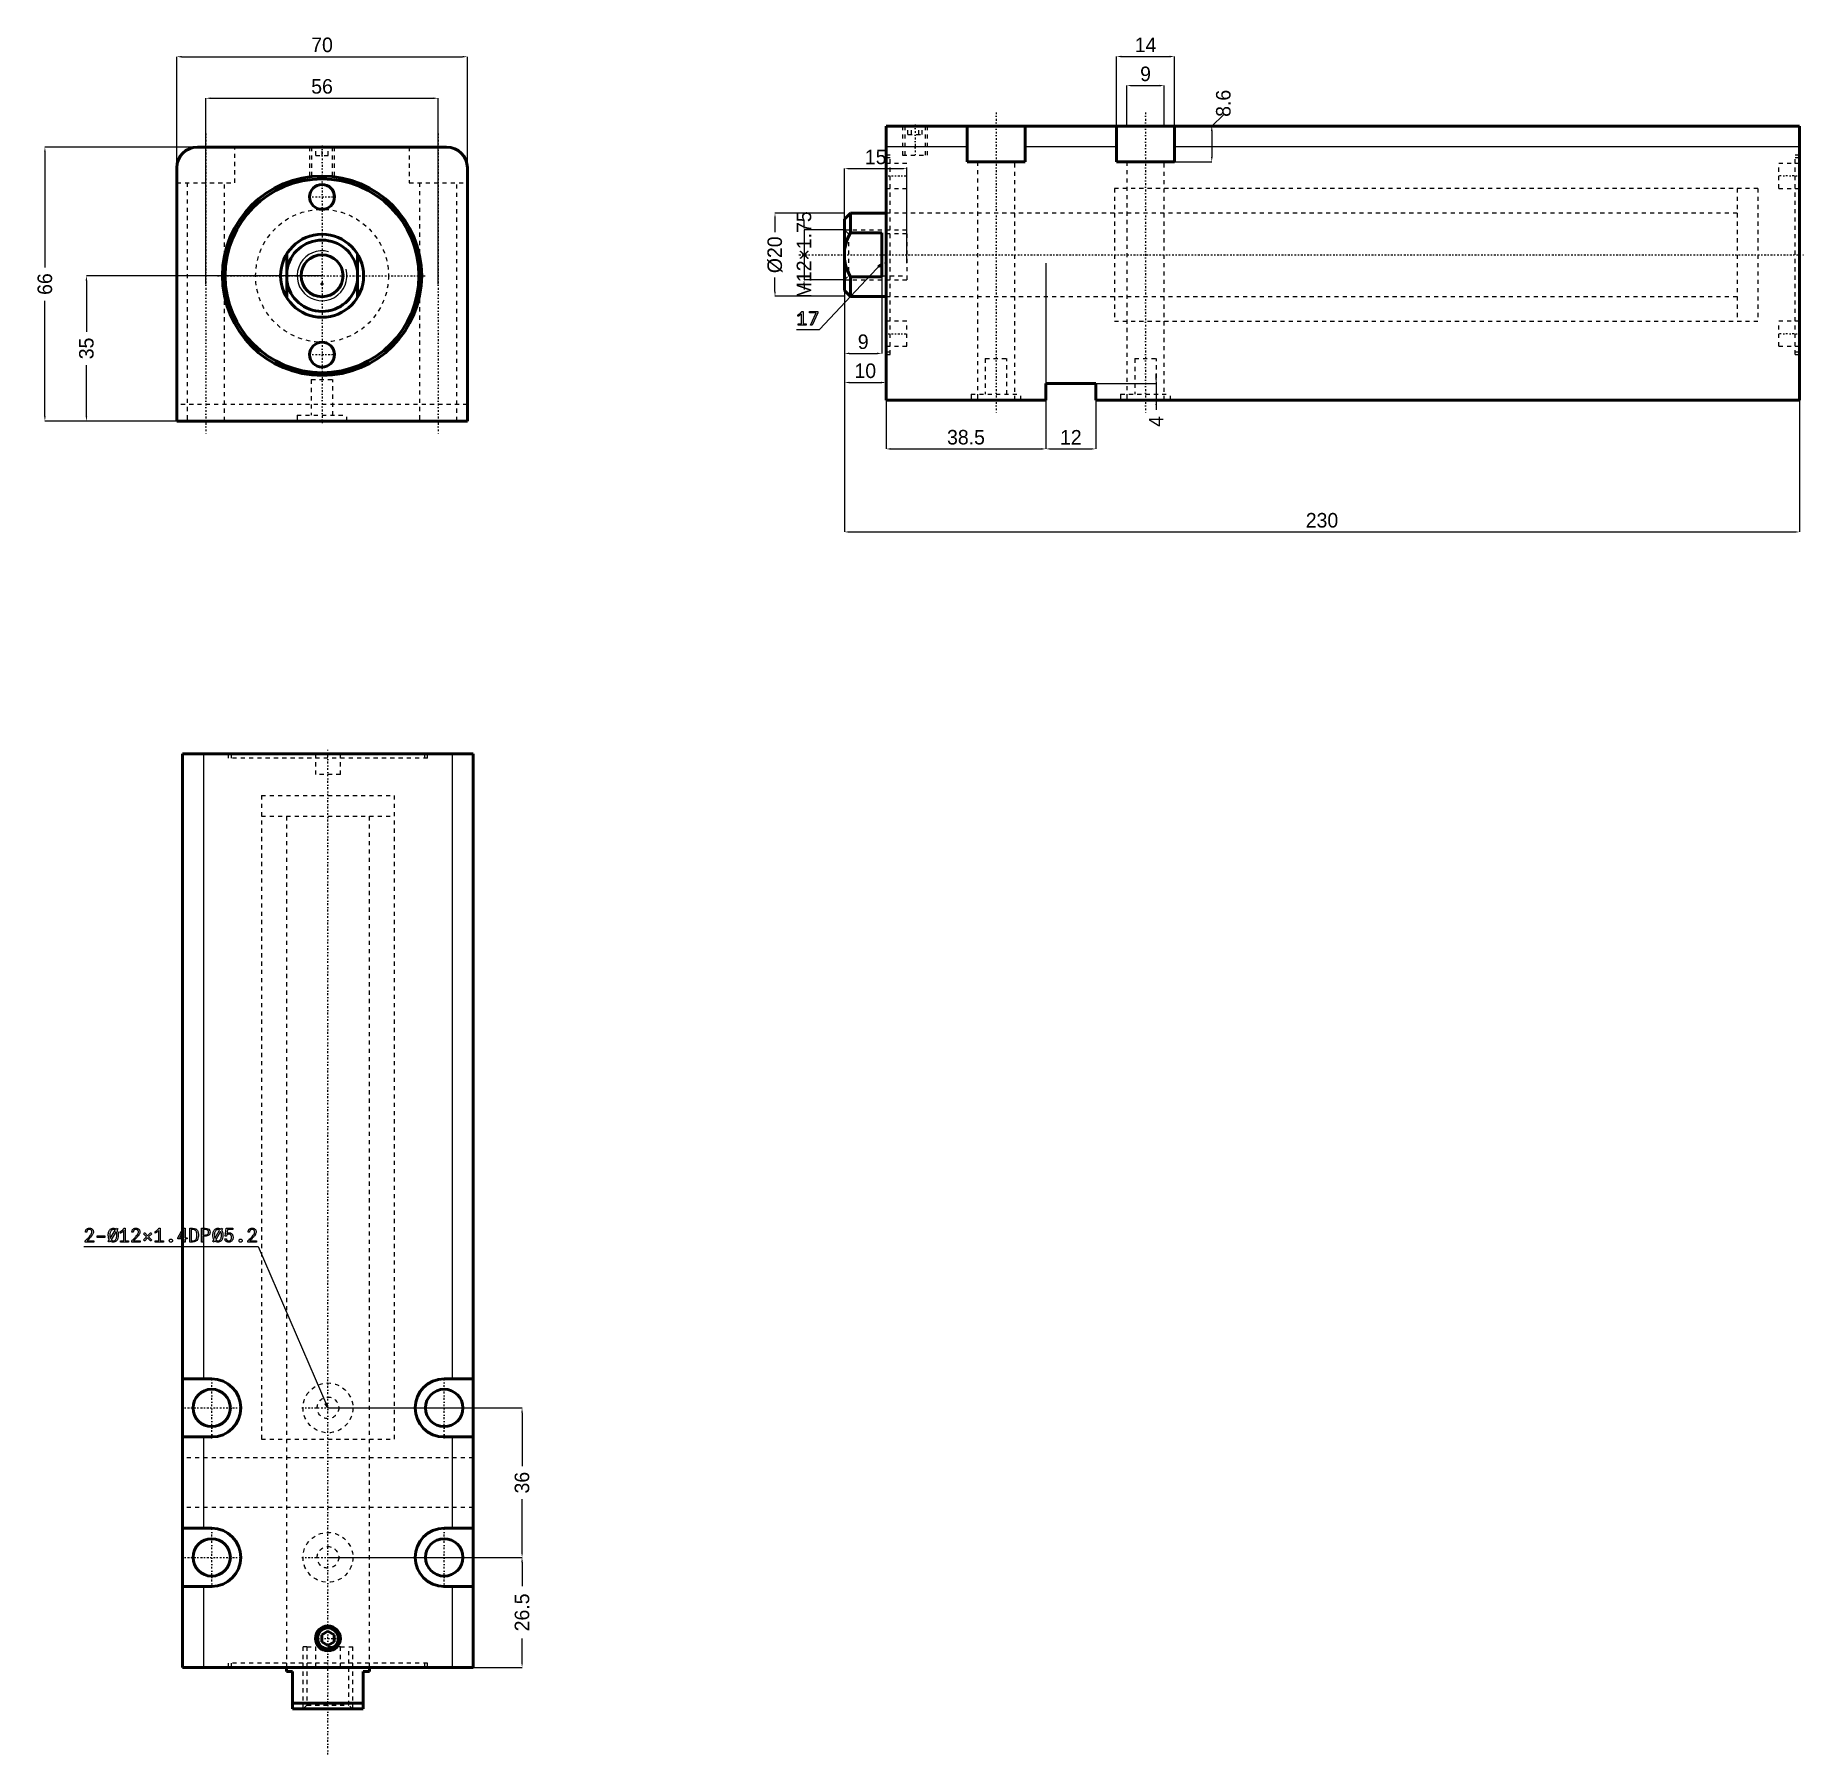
# Model space of a CAD drawing. Header units: millimetres. Extents: x -69 to 357, y -354 to 60.
import ezdxf

# ---------------------------------------------------------------- set-up
doc = ezdxf.new("R2010")
doc.units = ezdxf.units.MM
doc.linetypes.add('Center', pattern=[1.5, 0.45, -0.5, 0.05, -0.5])
doc.linetypes.add('Dashed', pattern=[2, 1, -1])
for name, color, linetype, lineweight in [('2d ConnectionPoints', 7, 'Continuous', 50), ('AM_0', 7, 'Continuous', 50), ('AM_4', 3, 'Continuous', 25), ('AM_5', 3, 'Continuous', 25), ('AM_7', 7, 'Center', 25), ('AM_9', 6, 'Dashed', 25)]:
    doc.layers.add(name, color=color, linetype=linetype, lineweight=lineweight)
doc.dimstyles.new('ISO-25', dxfattribs={"dimtxt": 2.5, "dimasz": 2.5, "dimexe": 1.25, "dimexo": 0.625, "dimtad": 1, "dimtxsty": 'Standard', "dimcen": 2.5, "dimadec": 0, "dimazin": 0, "dimtfac": 1, "dimtmove": 0, "dimatfit": 3, "dimfxl": 1, "dimarcsym": 0})

msp = doc.modelspace()

# ---------------------------------------------------------------- blocks, each defined once
blk = doc.blocks.new('1_CXHC3_MF_IN_LA_32_150_2_0_in_CXHC3_MF_IN_LA_32_150_0_0')
at = {"layer": 'AM_0'}
for p, q in [((-8.5, 7.27), (-8.5, -3.27)), ((8.5, -3.27), (8.5, 7.27))]:
    blk.add_line(p, q, dxfattribs=at)
for radius in [10, 5.05]:
    blk.add_circle((0, 2), radius, dxfattribs=at)
for start, end in [(8.1062, 171.8938), (188.1062, 351.8938)]:
    blk.add_arc((0, 2), 8.59, start, end, dxfattribs=at)
at = {"layer": 'AM_5'}
blk.add_arc((0, 2), 6, 75, 15, dxfattribs=at)
blk = doc.blocks.new('2_CXHC3_MF_IN_LA_32_150_1_0_in_CXHC3_MF_IN_LA_32_150_0_0')
at = {"layer": 'AM_0'}
for p, q in [((30, 33), (-30, 33)), ((-35, 28), (-35, -33)), ((35, -33), (35, 28)), ((-35, -33), (35, -33))]:
    blk.add_line(p, q, dxfattribs=at)
for centre, radius in [((0, 2), 24), ((0, 2), 23.34), ((0, 21), 3), ((0, -17), 3)]:
    blk.add_circle(centre, radius, dxfattribs=at)
for centre, start, end in [((-30, 28), 90, 180), ((30, 28), 360, 90)]:
    blk.add_arc(centre, 5, start, end, dxfattribs=at)
at = {"layer": 'AM_7'}
for p, q in [((-28, 36.3), (-28, -36.3)), ((28, 36.3), (28, -36.3)), ((0, 33.35), (0, -33.5)), ((-3.15, 21), (3.15, 21)), ((-25.2, 2), (25.2, 2)), ((-3.15, -17), (3.15, -17))]:
    blk.add_line(p, q, dxfattribs=at)
at = {"layer": 'AM_9'}
for p, q in [((-28, 24.4), (-28, 33)), ((-21, 24.4), (-21, 33)), ((-3, 33), (-3, 26)), ((-2.5, 33), (-2.5, 26)), ((-1.5, 31), (-1.5, 33)), ((-1.5, 31), (1.5, 31)), ((0, 31), (0, 33)), ((1.5, 31), (1.5, 33)), ((2.5, 26), (2.5, 33)), ((3, 26), (3, 33)), ((21, 33), (21, 24.4)), ((28, 24.4), (28, 33)), ((-3, 26), (3, 26)), ((-35, 24.4), (-21, 24.4)), ((-32.5, 24.4), (-32.5, -33)), ((-23.5, -33), (-23.5, 24.4)), ((21, 24.4), (35, 24.4)), ((23.5, 24.4), (23.5, -33)), ((32.5, -33), (32.5, 24.4)), ((-2.6, -23), (-2.6, -31.6)), ((-2.6, -23), (2.6, -23)), ((2.6, -31.6), (2.6, -23)), ((35, -29), (-35, -29)), ((-6, -31.6), (-6, -33)), ((-6, -31.6), (6, -31.6)), ((6, -33), (6, -31.6))]:
    blk.add_line(p, q, dxfattribs=at)
blk.add_circle((0, 2), 16, dxfattribs=at)
blk = doc.blocks.new('*D3')
at = {"layer": 'AM_5', "color": 0, "lineweight": -2}
for p, q in [((0, 33), (-66.75, 33)), ((-66.75, 31.83), (-66.75, 4.01)), ((-66.75, -31.83), (-66.75, -4.01)), ((0, -33), (-66.75, -33))]:
    blk.add_line(p, q, dxfattribs=at)
at = {"layer": 'AM_5', "color": 0}
for points in [[(-66.56, 31.83), (-66.94, 31.83), (-66.75, 33)], [(-66.94, -31.83), (-66.56, -31.83), (-66.75, -33)]]:
    blk.add_solid(points, dxfattribs=at)
at = {"layer": 'Defpoints', "color": 0}
for p in [(0, 33), (-66.75, -33), (0, -33)]:
    blk.add_point(p, dxfattribs=at)
at = {"layer": 'AM_5', "color": 0, "insert": (-66.75, 0), "char_height": 3.5, "attachment_point": 5, "rotation": 90}
blk.add_mtext('66', dxfattribs=at)
blk = doc.blocks.new('*D4')
at = {"layer": 'AM_5', "color": 0, "lineweight": -2}
for p, q in [((0, 2), (-56.75, 2)), ((-56.75, 0.83), (-56.75, -11.5)), ((-56.75, -31.83), (-56.75, -19.5)), ((0, -33), (-56.75, -33))]:
    blk.add_line(p, q, dxfattribs=at)
at = {"layer": 'AM_5', "color": 0}
for points in [[(-56.56, 0.83), (-56.94, 0.83), (-56.75, 2)], [(-56.94, -31.83), (-56.56, -31.83), (-56.75, -33)]]:
    blk.add_solid(points, dxfattribs=at)
at = {"layer": 'Defpoints', "color": 0}
for p in [(0, 2), (-56.75, -33), (0, -33)]:
    blk.add_point(p, dxfattribs=at)
at = {"layer": 'AM_5', "color": 0, "insert": (-56.75, -15.5), "char_height": 3.5, "attachment_point": 5, "rotation": 90}
blk.add_mtext('35', dxfattribs=at)
blk = doc.blocks.new('*D5')
at = {"layer": 'AM_5', "color": 0, "lineweight": -2}
for p, q in [((-35, 0), (-35, 54.75)), ((-33.83, 54.75), (33.83, 54.75)), ((35, 0), (35, 54.75))]:
    blk.add_line(p, q, dxfattribs=at)
at = {"layer": 'AM_5', "color": 0}
for points in [[(-33.83, 54.94), (-33.83, 54.56), (-35, 54.75)], [(33.83, 54.56), (33.83, 54.94), (35, 54.75)]]:
    blk.add_solid(points, dxfattribs=at)
at = {"layer": 'Defpoints', "color": 0}
for p in [(35, 54.75), (-35, 0), (35, 0)]:
    blk.add_point(p, dxfattribs=at)
at = {"layer": 'AM_5', "color": 0, "insert": (0, 57.59), "char_height": 3.5, "attachment_point": 5}
blk.add_mtext('70', dxfattribs=at)
blk = doc.blocks.new('*D6')
at = {"layer": 'AM_5', "color": 0, "lineweight": -2}
for p, q in [((-28, 0), (-28, 44.75)), ((-26.83, 44.75), (26.83, 44.75)), ((28, 0), (28, 44.75))]:
    blk.add_line(p, q, dxfattribs=at)
at = {"layer": 'AM_5', "color": 0}
for points in [[(-26.83, 44.94), (-26.83, 44.56), (-28, 44.75)], [(26.83, 44.56), (26.83, 44.94), (28, 44.75)]]:
    blk.add_solid(points, dxfattribs=at)
at = {"layer": 'Defpoints', "color": 0}
for p in [(28, 44.75), (-28, 0), (28, 0)]:
    blk.add_point(p, dxfattribs=at)
at = {"layer": 'AM_5', "color": 0, "insert": (0, 47.59), "char_height": 3.5, "attachment_point": 5}
blk.add_mtext('56', dxfattribs=at)
blk = doc.blocks.new('1_CXHC3_MF_IN_LA_32_150_2_0_in_CXHC3_MF_IN_LA_32_150_0_2')
at = {"layer": 'AM_0'}
for p, q in [((-8.59, 12), (-10, 10.59)), ((-10, 10.59), (-10, -6.59)), ((0, 12), (-8.59, 12)), ((-8.59, 12), (-8.59, 7.27)), ((-8.59, 7.27), (-1, 7.27)), ((-1, 7.27), (-1, -3.27)), ((-1, -3.27), (-8.59, -3.27)), ((-8.59, -3.27), (-8.59, -8)), ((-10, -6.59), (-8.59, -8)), ((-8.59, -8), (0, -8))]:
    blk.add_line(p, q, dxfattribs=at)
for points in [[(-10, 3.21), (-9.95, 3.55), (-9.72, 4.51), (-9.42, 5.44), (-9.03, 6.37), (-8.59, 7.27)], [(-8.59, -3.27), (-9.03, -2.37), (-9.41, -1.45), (-9.73, -0.49), (-9.96, 0.51), (-10, 0.79)]]:
    blk.add_lwpolyline(points, dxfattribs=at)
at = {"layer": 'AM_5', "linetype": 'Dashed'}
for p, q in [((-10, 8), (5, 8)), ((5, 7.05), (5, 8)), ((-10, -4), (5, -4)), ((5, -3.05), (5, -4))]:
    blk.add_line(p, q, dxfattribs=at)
at = {"layer": 'AM_7'}
blk.add_line((-21, 2), (221, 2), dxfattribs=at)
at = {"layer": 'AM_9'}
for p, q in [((210, 18), (205, 18)), ((205, 18), (205, -14)), ((210, 18), (210, -14)), ((205, 12), (0, 12)), ((-9.05, 7.05), (-10, 8)), ((5, 7.05), (-9.05, 7.05)), ((-9.05, 7.05), (-9.05, -3.05)), ((5, 7.05), (5, -3.05)), ((-10, -4), (-9.05, -3.05)), ((-9.05, -3.05), (5, -3.05)), ((0, -8), (205, -8)), ((205, -14), (210, -14))]:
    blk.add_line(p, q, dxfattribs=at)
blk = doc.blocks.new('2_CXHC3_MF_IN_LA_32_150_1_0_in_CXHC3_MF_IN_LA_32_150_0_2')
at = {"layer": 'AM_0'}
for p, q in [((0, -33), (0, 33)), ((0, 33), (220, 33)), ((19.5, 33), (19.5, 24.4)), ((33.5, 24.4), (33.5, 33)), ((55.5, 33), (55.5, 24.4)), ((69.5, 24.4), (69.5, 33)), ((220, 33), (220, -33)), ((33.5, 24.4), (19.5, 24.4)), ((69.5, 24.4), (55.5, 24.4)), ((38.5, -29), (50.5, -29)), ((38.5, -33), (38.5, -29)), ((50.5, -29), (50.5, -33)), ((38.5, -33), (0, -33)), ((220, -33), (50.5, -33))]:
    blk.add_line(p, q, dxfattribs=at)
at = {"layer": 'AM_4'}
for p, q in [((19.5, 28), (0, 28)), ((55.5, 28), (33.5, 28)), ((220, 28), (69.5, 28))]:
    blk.add_line(p, q, dxfattribs=at)
at = {"layer": 'AM_7'}
for p, q in [((26.5, 36.3), (26.5, -36.3)), ((62.5, 36.3), (62.5, -36.3)), ((7, 33.35), (7, 25.65)), ((-0.25, 21), (5.25, 21)), ((220.25, 21), (214.75, 21)), ((-0.25, -17), (5.25, -17)), ((220.25, -17), (214.75, -17))]:
    blk.add_line(p, q, dxfattribs=at)
at = {"layer": 'AM_9'}
for p, q in [((4, 33), (4, 26)), ((4.5, 33), (4.5, 26)), ((5.27, 31), (5.27, 33)), ((5.27, 31), (8.73, 31)), ((6.13, 31), (6.13, 33)), ((7.87, 31), (7.87, 33)), ((8.73, 31), (8.73, 33)), ((9.5, 26), (9.5, 33)), ((10, 26), (10, 33)), ((1, 26), (0, 26)), ((1, -22), (1, 26)), ((4, 26), (10, 26)), ((219, -22), (219, 26)), ((220, 26), (219, 26)), ((1, 25.34), (0, 25.34)), ((5, 24), (0, 24)), ((5, 18), (5, 24)), ((22, 24.4), (22, -33)), ((31, -33), (31, 24.4)), ((58, 24.4), (58, -33)), ((67, -33), (67, 24.4)), ((215, 18), (215, 24)), ((220, 24), (215, 24)), ((220, 25.34), (219, 25.34)), ((0, 18), (5, 18)), ((210, 18), (55, 18)), ((55, 18), (55, -14)), ((210, 18), (210, -14)), ((215, 18), (220, 18)), ((55, 12), (0, 12)), ((0, -8), (55, -8)), ((5, -14), (0, -14)), ((5, -20), (5, -14)), ((55, -14), (210, -14)), ((215, -20), (215, -14)), ((220, -14), (215, -14)), ((0, -20), (5, -20)), ((215, -20), (220, -20)), ((0, -21.34), (1, -21.34)), ((0, -22), (1, -22)), ((23.9, -23), (29.1, -23)), ((23.9, -23), (23.9, -31.6)), ((29.1, -31.6), (29.1, -23)), ((59.9, -23), (65.1, -23)), ((59.9, -23), (59.9, -31.6)), ((65.1, -31.6), (65.1, -23)), ((219, -21.34), (220, -21.34)), ((219, -22), (220, -22)), ((20.5, -31.6), (32.5, -31.6)), ((20.5, -31.6), (20.5, -33)), ((32.5, -33), (32.5, -31.6)), ((56.5, -31.6), (68.5, -31.6)), ((56.5, -31.6), (56.5, -33)), ((68.5, -33), (68.5, -31.6))]:
    blk.add_line(p, q, dxfattribs=at)
blk = doc.blocks.new('*D22')
at = {"layer": 'AM_5', "color": 0, "lineweight": -2}
for p, q in [((191.34, 38.05), (191.34, 54.8)), ((192.51, 54.8), (204.18, 54.8)), ((205.34, 38.05), (205.34, 54.8))]:
    blk.add_line(p, q, dxfattribs=at)
at = {"layer": 'AM_5', "color": 0}
for points in [[(192.51, 54.99), (192.51, 54.6), (191.34, 54.8)], [(204.18, 54.6), (204.18, 54.99), (205.34, 54.8)]]:
    blk.add_solid(points, dxfattribs=at)
at = {"layer": 'Defpoints', "color": 0}
for p in [(205.34, 54.8), (191.34, 38.05), (205.34, 38.05)]:
    blk.add_point(p, dxfattribs=at)
at = {"layer": 'AM_5', "color": 0, "insert": (198.34, 57.6), "char_height": 3.5, "attachment_point": 5}
blk.add_mtext('14', dxfattribs=at)
blk = doc.blocks.new('*D23')
at = {"layer": 'AM_5', "color": 0, "lineweight": -2}
for p, q in [((193.84, 38.05), (193.84, 47.8)), ((195.01, 47.8), (201.68, 47.8)), ((202.84, 38.05), (202.84, 47.8))]:
    blk.add_line(p, q, dxfattribs=at)
at = {"layer": 'AM_5', "color": 0}
for points in [[(195.01, 47.99), (195.01, 47.6), (193.84, 47.8)], [(201.68, 47.6), (201.68, 47.99), (202.84, 47.8)]]:
    blk.add_solid(points, dxfattribs=at)
at = {"layer": 'Defpoints', "color": 0}
for p in [(202.84, 47.8), (193.84, 38.05), (202.84, 38.05)]:
    blk.add_point(p, dxfattribs=at)
at = {"layer": 'AM_5', "color": 0, "insert": (198.34, 50.6), "char_height": 3.5, "attachment_point": 5}
blk.add_mtext('9', dxfattribs=at)
blk = doc.blocks.new('*D24')
at = {"layer": 'AM_5', "color": 0, "lineweight": -2}
for p, q in [((214.29, 38.05), (217.09, 40.73)), ((205.34, 38.05), (214.29, 38.05)), ((214.29, 36.88), (214.29, 30.61)), ((198.34, 29.45), (214.29, 29.45))]:
    blk.add_line(p, q, dxfattribs=at)
at = {"layer": 'AM_5', "color": 0}
for points in [[(214.49, 36.88), (214.1, 36.88), (214.29, 38.05)], [(214.1, 30.61), (214.49, 30.61), (214.29, 29.45)]]:
    blk.add_solid(points, dxfattribs=at)
at = {"layer": 'Defpoints', "color": 0}
for p in [(205.34, 38.05), (198.34, 29.45), (214.29, 29.45)]:
    blk.add_point(p, dxfattribs=at)
at = {"layer": 'AM_5', "color": 0, "insert": (217.09, 43.53), "char_height": 3.5, "attachment_point": 5, "rotation": 90}
blk.add_mtext('8.6', dxfattribs=at)
blk = doc.blocks.new('*D25')
at = {"layer": 'AM_5', "color": 0, "lineweight": -2}
for p, q in [((186.34, -23.95), (200.89, -23.95)), ((200.89, -22.79), (200.89, -21.62)), ((200.89, -23.95), (200.89, -27.95)), ((186.34, -27.95), (200.89, -27.95)), ((200.89, -27.95), (200.89, -30.29))]:
    blk.add_line(p, q, dxfattribs=at)
at = {"layer": 'AM_5', "color": 0}
for points in [[(200.7, -22.79), (201.09, -22.79), (200.89, -23.95)], [(201.09, -29.12), (200.7, -29.12), (200.89, -27.95)]]:
    blk.add_solid(points, dxfattribs=at)
at = {"layer": 'Defpoints', "color": 0}
for p in [(186.34, -23.95), (186.34, -27.95), (200.89, -27.95)]:
    blk.add_point(p, dxfattribs=at)
at = {"layer": 'AM_5', "color": 0, "insert": (200.89, -33.09), "char_height": 3.5, "attachment_point": 5, "rotation": 90}
blk.add_mtext('4', dxfattribs=at)
blk = doc.blocks.new('*D26')
at = {"layer": 'AM_5', "color": 0, "lineweight": -2}
for p, q in [((174.34, 5.05), (174.34, -39.7)), ((186.34, -23.95), (186.34, -39.7)), ((175.51, -39.7), (185.18, -39.7))]:
    blk.add_line(p, q, dxfattribs=at)
at = {"layer": 'AM_5', "color": 0}
for points in [[(175.51, -39.51), (175.51, -39.9), (174.34, -39.7)], [(185.18, -39.9), (185.18, -39.51), (186.34, -39.7)]]:
    blk.add_solid(points, dxfattribs=at)
at = {"layer": 'Defpoints', "color": 0}
for p in [(174.34, 5.05), (186.34, -23.95), (186.34, -39.7)]:
    blk.add_point(p, dxfattribs=at)
at = {"layer": 'AM_5', "color": 0, "insert": (180.34, -36.9), "char_height": 3.5, "attachment_point": 5}
blk.add_mtext('12', dxfattribs=at)
blk = doc.blocks.new('*D27')
at = {"layer": 'AM_5', "color": 0, "lineweight": -2}
for p, q in [((174.34, 5.05), (174.34, -39.7)), ((135.84, -27.95), (135.84, -39.7)), ((137.01, -39.7), (173.18, -39.7))]:
    blk.add_line(p, q, dxfattribs=at)
at = {"layer": 'AM_5', "color": 0}
for points in [[(137.01, -39.51), (137.01, -39.9), (135.84, -39.7)], [(173.18, -39.9), (173.18, -39.51), (174.34, -39.7)]]:
    blk.add_solid(points, dxfattribs=at)
at = {"layer": 'Defpoints', "color": 0}
for p in [(174.34, 5.05), (135.84, -27.95), (174.34, -39.7)]:
    blk.add_point(p, dxfattribs=at)
at = {"layer": 'AM_5', "color": 0, "insert": (155.09, -36.9), "char_height": 3.5, "attachment_point": 5}
blk.add_mtext('38.5', dxfattribs=at)
blk = doc.blocks.new('*D28')
at = {"layer": 'AM_5', "color": 0, "lineweight": -2}
for p, q in [((125.84, 5.05), (125.84, -59.7)), ((355.84, 5.05), (355.84, -59.7)), ((127.01, -59.7), (354.68, -59.7))]:
    blk.add_line(p, q, dxfattribs=at)
at = {"layer": 'AM_5', "color": 0}
for points in [[(127.01, -59.51), (127.01, -59.9), (125.84, -59.7)], [(354.68, -59.9), (354.68, -59.51), (355.84, -59.7)]]:
    blk.add_solid(points, dxfattribs=at)
at = {"layer": 'Defpoints', "color": 0}
for p in [(125.84, 5.05), (355.84, 5.05), (355.84, -59.7)]:
    blk.add_point(p, dxfattribs=at)
at = {"layer": 'AM_5', "color": 0, "insert": (240.84, -56.9), "char_height": 3.5, "attachment_point": 5}
blk.add_mtext('230', dxfattribs=at)
blk = doc.blocks.new('*D29')
at = {"layer": 'AM_5', "color": 0, "lineweight": -2}
for p, q in [((125.84, 17.05), (109.09, 17.05)), ((109.09, 15.88), (109.09, 12.47)), ((109.09, -1.79), (109.09, 1.62)), ((125.84, -2.95), (109.09, -2.95))]:
    blk.add_line(p, q, dxfattribs=at)
at = {"layer": 'AM_5', "color": 0}
for points in [[(109.29, 15.88), (108.9, 15.88), (109.09, 17.05)], [(108.9, -1.79), (109.29, -1.79), (109.09, -2.95)]]:
    blk.add_solid(points, dxfattribs=at)
at = {"layer": 'Defpoints', "color": 0}
for p in [(125.84, 17.05), (109.09, -2.95), (125.84, -2.95)]:
    blk.add_point(p, dxfattribs=at)
at = {"layer": 'AM_5', "color": 0, "insert": (109.09, 7.05), "char_height": 3.5, "attachment_point": 5, "rotation": 90}
blk.add_mtext('Ø20', dxfattribs=at)
blk = doc.blocks.new('*D30')
at = {"layer": 'AM_5', "color": 0, "lineweight": -2}
for p, q in [((116.09, 14.21), (116.09, 15.38)), ((125.84, 13.05), (116.09, 13.05)), ((116.09, 13.05), (116.09, 1.05)), ((125.84, 1.05), (116.09, 1.05)), ((116.09, -0.12), (116.09, -1.29))]:
    blk.add_line(p, q, dxfattribs=at)
at = {"layer": 'AM_5', "color": 0}
for points in [[(115.9, 14.21), (116.29, 14.21), (116.09, 13.05)], [(116.29, -0.12), (115.9, -0.12), (116.09, 1.05)]]:
    blk.add_solid(points, dxfattribs=at)
at = {"layer": 'Defpoints', "color": 0}
for p in [(125.84, 13.05), (116.09, 1.05), (125.84, 1.05)]:
    blk.add_point(p, dxfattribs=at)
at = {"layer": 'AM_5', "color": 0, "insert": (116.09, 7.05), "char_height": 3.5, "attachment_point": 5, "rotation": 90}
blk.add_mtext('M12×1.75', dxfattribs=at)
blk = doc.blocks.new('*D31')
at = {"layer": 'AM_5', "color": 0, "lineweight": -2}
for p, q in [((134.84, 5.05), (134.84, -16.7)), ((125.84, 1.05), (125.84, -16.7)), ((127.01, -16.7), (133.68, -16.7))]:
    blk.add_line(p, q, dxfattribs=at)
at = {"layer": 'AM_5', "color": 0}
for points in [[(127.01, -16.51), (127.01, -16.9), (125.84, -16.7)], [(133.68, -16.9), (133.68, -16.51), (134.84, -16.7)]]:
    blk.add_solid(points, dxfattribs=at)
at = {"layer": 'Defpoints', "color": 0}
for p in [(134.84, 5.05), (125.84, 1.05), (134.84, -16.7)]:
    blk.add_point(p, dxfattribs=at)
at = {"layer": 'AM_5', "color": 0, "insert": (130.34, -13.9), "char_height": 3.5, "attachment_point": 5}
blk.add_mtext('9', dxfattribs=at)
blk = doc.blocks.new('*D32')
at = {"layer": 'AM_5', "color": 0, "lineweight": -2}
for p, q in [((135.84, 5.05), (135.84, -23.7)), ((125.84, 1.05), (125.84, -23.7)), ((127.01, -23.7), (134.68, -23.7))]:
    blk.add_line(p, q, dxfattribs=at)
at = {"layer": 'AM_5', "color": 0}
for points in [[(127.01, -23.51), (127.01, -23.9), (125.84, -23.7)], [(134.68, -23.9), (134.68, -23.51), (135.84, -23.7)]]:
    blk.add_solid(points, dxfattribs=at)
at = {"layer": 'Defpoints', "color": 0}
for p in [(135.84, 5.05), (125.84, 1.05), (135.84, -23.7)]:
    blk.add_point(p, dxfattribs=at)
at = {"layer": 'AM_5', "color": 0, "insert": (130.84, -20.9), "char_height": 3.5, "attachment_point": 5}
blk.add_mtext('10', dxfattribs=at)
blk = doc.blocks.new('*D33')
at = {"layer": 'AM_5', "color": 0, "lineweight": -2}
for p, q in [((125.84, 1.05), (125.84, 27.8)), ((127.01, 27.8), (139.68, 27.8)), ((140.84, 5.05), (140.84, 27.8))]:
    blk.add_line(p, q, dxfattribs=at)
at = {"layer": 'AM_5', "color": 0}
for points in [[(127.01, 27.99), (127.01, 27.6), (125.84, 27.8)], [(139.68, 27.6), (139.68, 27.99), (140.84, 27.8)]]:
    blk.add_solid(points, dxfattribs=at)
at = {"layer": 'Defpoints', "color": 0}
for p in [(140.84, 27.8), (140.84, 5.05), (125.84, 1.05)]:
    blk.add_point(p, dxfattribs=at)
at = {"layer": 'AM_5', "color": 0, "insert": (133.34, 30.6), "char_height": 3.5, "attachment_point": 5}
blk.add_mtext('15', dxfattribs=at)
blk = doc.blocks.new('1_CXHC3_MF_IN_LA_32_150_2_0_in_CXHC3_MF_IN_LA_32_150_0_4')
at = {"layer": 'AM_0'}
for p, q in [((-10, 0), (-10, -1)), ((10, -1), (10, 0)), ((-10, -1), (-8.5, -1)), ((-8.5, -1), (-8.5, -10)), ((8.5, -10), (8.5, -1)), ((8.5, -1), (10, -1)), ((-8.5, -8.586), (8.5, -8.586)), ((-8.5, -10), (8.5, -10))]:
    blk.add_line(p, q, dxfattribs=at)
at = {"layer": 'AM_5', "linetype": 'Dashed'}
for p, q in [((-6, -10), (-6, 5)), ((-5.053, 5), (-6, 5)), ((5.053, 5), (6, 5)), ((6, -10), (6, 5))]:
    blk.add_line(p, q, dxfattribs=at)
at = {"layer": 'AM_7'}
blk.add_line((0, -21), (0, 221), dxfattribs=at)
at = {"layer": 'AM_9'}
for p, q in [((-16, 210), (16, 210)), ((-16, 210), (-16, 205)), ((16, 205), (16, 210)), ((-16, 205), (16, 205)), ((-10, 205), (-10, 0)), ((10, 0), (10, 205)), ((-5.053, 5), (-3, 5)), ((-5.053, 5), (-5.053, -9.053)), ((3, 5), (5.053, 5)), ((5.053, -9.053), (5.053, 5)), ((-5.053, -9.053), (-6, -10)), ((-5.053, -9.053), (5.053, -9.053)), ((6, -10), (5.053, -9.053))]:
    blk.add_line(p, q, dxfattribs=at)
blk = doc.blocks.new('2_CXHC3_MF_IN_LA_32_150_1_0_in_CXHC3_MF_IN_LA_32_150_0_4')
at = {"layer": 'AM_0'}
for p, q in [((-35, 220), (35, 220)), ((-35, 0), (-35, 220)), ((35, 220), (35, 0)), ((-28, 69.5), (-35, 69.5)), ((35, 69.5), (28, 69.5)), ((-35, 55.5), (-28, 55.5)), ((28, 55.5), (35, 55.5)), ((-28, 33.5), (-35, 33.5)), ((35, 33.5), (28, 33.5)), ((-35, 19.5), (-28, 19.5)), ((28, 19.5), (35, 19.5)), ((0, 8.73), (-1.5, 7.87)), ((1.5, 7.87), (0, 8.73)), ((-1.5, 7.87), (-1.5, 6.13)), ((-1.5, 6.13), (0, 5.27)), ((0, 5.27), (1.5, 6.13)), ((1.5, 6.13), (1.5, 7.87)), ((35, 0), (-35, 0))]:
    blk.add_line(p, q, dxfattribs=at)
for centre, radius in [((-28, 62.5), 4.5), ((28, 62.5), 4.5), ((-28, 26.5), 4.5), ((28, 26.5), 4.5), ((0, 7), 3), ((0, 7), 2.5)]:
    blk.add_circle(centre, radius, dxfattribs=at)
for centre, start, end in [((-28, 62.5), 270, 90), ((28, 62.5), 90, 270), ((-28, 26.5), 270, 90), ((28, 26.5), 90, 270)]:
    blk.add_arc(centre, 7, start, end, dxfattribs=at)
at = {"layer": 'AM_4'}
for p, q in [((-30, 220), (-30, 69.5)), ((30, 69.5), (30, 220)), ((-30, 55.5), (-30, 33.5)), ((30, 33.5), (30, 55.5)), ((-30, 19.5), (-30, 0)), ((30, 0), (30, 19.5))]:
    blk.add_line(p, q, dxfattribs=at)
at = {"layer": 'AM_7'}
for p, q in [((-28, 55.15), (-28, 69.85)), ((28, 55.15), (28, 69.85)), ((-35.35, 62.5), (-20.65, 62.5)), ((-6.3, 62.5), (6.3, 62.5)), ((20.65, 62.5), (35.35, 62.5)), ((-28, 19.15), (-28, 33.85)), ((28, 19.15), (28, 33.85)), ((-35.35, 26.5), (-20.65, 26.5)), ((-6.3, 26.5), (6.3, 26.5)), ((20.65, 26.5), (35.35, 26.5)), ((-3.15, 7), (3.15, 7))]:
    blk.add_line(p, q, dxfattribs=at)
at = {"layer": 'AM_9'}
for p, q in [((-24, 220), (-24, 219)), ((24, 219), (-24, 219)), ((-23.34, 220), (-23.34, 219)), ((-3, 220), (-3, 215)), ((3, 215), (3, 220)), ((23.34, 219), (23.34, 220)), ((24, 219), (24, 220)), ((3, 215), (-3, 215)), ((-16, 210), (16, 210)), ((-16, 210), (-16, 55)), ((16, 55), (16, 210)), ((-16, 55), (16, 55)), ((-10, 55), (-10, 0)), ((10, 0), (10, 55)), ((35, 50.5), (-35, 50.5)), ((35, 38.5), (-35, 38.5)), ((3, 5), (-3, 5)), ((-3, 5), (-3, 0)), ((3, 0), (3, 5)), ((24, 1), (-24, 1)), ((-24, 1), (-24, 0)), ((-23.34, 1), (-23.34, 0)), ((23.34, 0), (23.34, 1)), ((24, 0), (24, 1))]:
    blk.add_line(p, q, dxfattribs=at)
for centre, radius in [((0, 62.5), 6), ((0, 62.5), 2.6), ((0, 26.5), 6), ((0, 26.5), 2.6)]:
    blk.add_circle(centre, radius, dxfattribs=at)
blk = doc.blocks.new('*D39')
at = {"layer": 'AM_5', "color": 0, "lineweight": -2}
for p, q in [((1.42, -270.65), (48.17, -270.65)), ((48.17, -271.81), (48.17, -284.68)), ((48.17, -305.48), (48.17, -292.61)), ((1.42, -306.65), (48.17, -306.65))]:
    blk.add_line(p, q, dxfattribs=at)
at = {"layer": 'AM_5', "color": 0}
for points in [[(48.37, -271.81), (47.98, -271.81), (48.17, -270.65)], [(47.98, -305.48), (48.37, -305.48), (48.17, -306.65)]]:
    blk.add_solid(points, dxfattribs=at)
at = {"layer": 'Defpoints', "color": 0}
for p in [(1.42, -270.65), (48.17, -270.65), (1.42, -306.65)]:
    blk.add_point(p, dxfattribs=at)
at = {"layer": 'AM_5', "color": 0, "insert": (48.17, -288.65), "char_height": 3.5, "attachment_point": 5, "rotation": 90}
blk.add_mtext('36', dxfattribs=at)
blk = doc.blocks.new('*D40')
at = {"layer": 'AM_5', "color": 0, "lineweight": -2}
for p, q in [((1.42, -306.65), (48.17, -306.65)), ((48.17, -307.81), (48.17, -313.6)), ((48.17, -331.98), (48.17, -326.2)), ((1.42, -333.15), (48.17, -333.15))]:
    blk.add_line(p, q, dxfattribs=at)
at = {"layer": 'AM_5', "color": 0}
for points in [[(48.37, -307.81), (47.98, -307.81), (48.17, -306.65)], [(47.98, -331.98), (48.37, -331.98), (48.17, -333.15)]]:
    blk.add_solid(points, dxfattribs=at)
at = {"layer": 'Defpoints', "color": 0}
for p in [(1.42, -306.65), (1.42, -333.15), (48.17, -333.15)]:
    blk.add_point(p, dxfattribs=at)
at = {"layer": 'AM_5', "color": 0, "insert": (48.17, -319.9), "char_height": 3.5, "attachment_point": 5, "rotation": 90}
blk.add_mtext('26.5', dxfattribs=at)

# ---------------------------------------------------------------- dimensions: what is measured, and where the dimension line sits
at = {"layer": 'AM_5'}
for base, p1, p2, text, picture, middle in [((35, 54.75), (-35, 0), (35, 0), '70', '*D5', (0, 54.75)), ((205.342, 54.797), (191.342, 38.047), (205.342, 38.047), '14', '*D22', (198.342, 54.797)), ((202.842, 47.797), (193.842, 38.047), (202.842, 38.047), '9', '*D23', (198.342, 47.797)), ((28, 44.75), (-28, 0), (28, 0), '56', '*D6', (0, 44.75)), ((140.842, 27.797), (125.842, 1.047), (140.842, 5.047), '15', '*D33', (133.342, 27.797)), ((355.842, -59.703), (125.842, 5.047), (355.842, 5.047), '230', '*D28', (240.842, -59.703)), ((134.842, -16.703), (125.842, 1.047), (134.842, 5.047), '9', '*D31', (130.342, -16.703)), ((135.842, -23.703), (125.842, 1.047), (135.842, 5.047), '10', '*D32', (130.842, -23.703)), ((174.342, -39.703), (135.842, -27.953), (174.342, 5.047), '38.5', '*D27', (155.092, -39.703)), ((186.342, -39.703), (174.342, 5.047), (186.342, -23.953), '12', '*D26', (180.342, -39.703))]:
    dim = msp.add_linear_dim(base=base, p1=p1, p2=p2, text=text, dimstyle='ISO-25', override={"dimtxt": 3.5, "dimasz": 1.166667, "dimexe": 0, "dimexo": 0, "dimgap": 1.05}, dxfattribs=at)
    dim.commit()
    dim.dimension.update_dxf_attribs({"geometry": picture, "text_midpoint": middle, "dimtype": 160})
for base, p1, p2, text, picture, middle in [((214.292, 29.447), (205.342, 38.047), (198.342, 29.447), '8.6', '*D24', (217.092, 43.53)), ((-66.75, -33), (0, 33), (0, -33), '66', '*D3', (-66.75, 0)), ((109.092, -2.953), (125.842, 17.047), (125.842, -2.953), 'Ø20', '*D29', (109.092, 7.047)), ((116.092, 1.047), (125.842, 13.047), (125.842, 1.047), 'M12×1.75', '*D30', (116.092, 7.047)), ((-56.75, -33), (0, 2), (0, -33), '35', '*D4', (-56.75, -15.5)), ((200.892, -27.953), (186.342, -23.953), (186.342, -27.953), '4', '*D25', (200.892, -33.086)), ((48.171, -270.646), (1.421, -306.646), (1.421, -270.646), '36', '*D39', (48.171, -288.646)), ((48.171, -333.146), (1.421, -306.646), (1.421, -333.146), '26.5', '*D40', (48.171, -319.896))]:
    dim = msp.add_linear_dim(base=base, p1=p1, p2=p2, angle=90, text=text, dimstyle='ISO-25', override={"dimtxt": 3.5, "dimasz": 1.166667, "dimexe": 0, "dimexo": 0, "dimgap": 1.05}, dxfattribs=at)
    dim.commit()
    dim.dimension.update_dxf_attribs({"geometry": picture, "text_midpoint": middle, "dimtype": 160, "text_rotation": 90})

# ---------------------------------------------------------------- linework, layer by layer
at = {"layer": '2d ConnectionPoints'}
for p in [(135.842, 5.047), (0, 0), (1.421, -333.146)]:
    msp.add_point(p, dxfattribs=at)
at = {"layer": 'AM_5'}
for p, q in [((119.842, -10.953), (134.842, 5.047)), ((114.242, -10.953), (119.842, -10.953)), ((-57.379, -231.746), (-15.379, -231.746)), ((-15.379, -231.746), (1.421, -270.646))]:
    msp.add_line(p, q, dxfattribs=at)
for points in [[(134.842, 5.047), (134.215, 4.036), (133.874, 4.356), (134.842, 5.047)], [(114.668, -9.612), (115.505, -9.612), (115.505, -7.15), (115.505, -7.15), (115.46, -7.195), (115.384, -7.266), (115.384, -7.266), (115.297, -7.34), (115.234, -7.391), (115.234, -7.391), (115.169, -7.442), (115.069, -7.514), (115.069, -7.514), (114.969, -7.581), (114.902, -7.623), (114.902, -7.623), (114.837, -7.661), (114.746, -7.708), (114.746, -7.708), (114.663, -7.741), (114.613, -7.755), (114.613, -7.41), (114.613, -7.41), (114.675, -7.38), (114.773, -7.324), (114.773, -7.324), (114.877, -7.254), (114.949, -7.199), (114.949, -7.199), (115.021, -7.141), (115.126, -7.05), (115.126, -7.05), (115.228, -6.956), (115.293, -6.891), (115.293, -6.891), (115.355, -6.827), (115.438, -6.737), (115.438, -6.737), (115.51, -6.655), (115.55, -6.604), (115.842, -6.604), (115.842, -9.612), (116.601, -9.612), (116.601, -9.903), (114.668, -9.903), (114.668, -9.612)], [(119.003, -6.923), (117.388, -6.923), (117.388, -6.604), (119.381, -6.604), (119.381, -6.923), (118.025, -9.903), (117.652, -9.903), (119.003, -6.923)], [(-56.926, -230.269), (-56.926, -230.269), (-56.776, -230.132), (-56.563, -229.932), (-56.563, -229.932), (-56.363, -229.738), (-56.237, -229.612), (-56.237, -229.612), (-56.116, -229.486), (-55.943, -229.287), (-55.943, -229.287), (-55.78, -229.077), (-55.677, -228.931), (-55.677, -228.931), (-55.586, -228.785), (-55.488, -228.578), (-55.488, -228.578), (-55.435, -228.384), (-55.425, -228.262), (-55.425, -228.262), (-55.428, -228.193), (-55.444, -228.096), (-55.444, -228.096), (-55.474, -228.006), (-55.502, -227.95), (-55.502, -227.95), (-55.535, -227.898), (-55.594, -227.829), (-55.594, -227.829), (-55.663, -227.771), (-55.715, -227.739), (-55.715, -227.739), (-55.77, -227.712), (-55.858, -227.682), (-55.858, -227.682), (-55.953, -227.667), (-56.019, -227.664), (-56.019, -227.664), (-56.092, -227.667), (-56.195, -227.683), (-56.195, -227.683), (-56.291, -227.713), (-56.351, -227.741), (-56.351, -227.741), (-56.406, -227.775), (-56.48, -227.836), (-56.48, -227.836), (-56.543, -227.909), (-56.578, -227.965), (-56.578, -227.965), (-56.608, -228.026), (-56.64, -228.125), (-56.64, -228.125), (-56.657, -228.234), (-56.66, -228.312), (-57.001, -228.312), (-57.001, -228.312), (-56.996, -228.195), (-56.968, -228.033), (-56.968, -228.033), (-56.917, -227.885), (-56.869, -227.796), (-56.869, -227.796), (-56.813, -227.713), (-56.714, -227.606), (-56.714, -227.606), (-56.599, -227.517), (-56.513, -227.468), (-56.513, -227.468), (-56.422, -227.428), (-56.278, -227.384), (-56.278, -227.384), (-56.125, -227.361), (-56.019, -227.357), (-56.019, -227.357), (-55.919, -227.361), (-55.775, -227.383), (-55.775, -227.383), (-55.636, -227.424), (-55.548, -227.461), (-55.548, -227.461), (-55.464, -227.507), (-55.351, -227.59), (-55.351, -227.59), (-55.254, -227.691), (-55.198, -227.768), (-55.198, -227.768), (-55.151, -227.852), (-55.1, -227.989), (-55.1, -227.989), (-55.073, -228.139), (-55.068, -228.246), (-55.068, -228.246), (-55.075, -228.367), (-55.116, -228.554), (-55.116, -228.554), (-55.191, -228.745), (-55.261, -228.876), (-55.261, -228.876), (-55.341, -229.006), (-55.471, -229.194), (-55.471, -229.194), (-55.612, -229.374), (-55.713, -229.489), (-55.713, -229.489), (-55.821, -229.606), (-56.003, -229.796), (-56.003, -229.796), (-56.208, -230.003), (-56.358, -230.15), (-56.599, -230.387), (-54.97, -230.389), (-54.97, -230.696), (-57.047, -230.696), (-57.047, -230.378), (-56.926, -230.269)], [(-54.124, -229.231), (-52.304, -229.231), (-52.304, -229.641), (-54.124, -229.641), (-54.124, -229.231)], [(-51.238, -230.155), (-51.238, -230.155), (-51.285, -230.06), (-51.347, -229.909), (-51.347, -229.909), (-51.398, -229.747), (-51.425, -229.633), (-51.425, -229.633), (-51.448, -229.514), (-51.472, -229.332), (-51.472, -229.332), (-51.485, -229.144), (-51.488, -229.015), (-51.488, -229.015), (-51.482, -228.821), (-51.452, -228.548), (-51.452, -228.548), (-51.396, -228.296), (-51.344, -228.141), (-51.344, -228.141), (-51.282, -227.998), (-51.169, -227.808), (-51.169, -227.808), (-51.033, -227.649), (-50.929, -227.559), (-50.929, -227.559), (-50.816, -227.484), (-50.631, -227.404), (-50.631, -227.404), (-50.427, -227.36), (-50.28, -227.352), (-50.28, -227.352), (-50.13, -227.361), (-49.921, -227.407), (-49.921, -227.407), (-49.73, -227.492), (-49.613, -227.57), (-49.488, -227.35), (-49.188, -227.523), (-49.367, -227.837), (-49.367, -227.837), (-49.311, -227.927), (-49.238, -228.076), (-49.238, -228.076), (-49.177, -228.239), (-49.143, -228.356), (-49.143, -228.356), (-49.116, -228.479), (-49.086, -228.673), (-49.086, -228.673), (-49.07, -228.877), (-49.067, -229.02), (-49.067, -229.02), (-49.073, -229.207), (-49.1, -229.476), (-49.1, -229.476), (-49.152, -229.729), (-49.2, -229.889), (-49.2, -229.889), (-49.259, -230.039), (-49.368, -230.24), (-49.368, -230.24), (-49.502, -230.414), (-49.605, -230.513), (-49.605, -230.513), (-49.719, -230.597), (-49.909, -230.688), (-49.909, -230.688), (-50.121, -230.737), (-50.275, -230.746), (-50.275, -230.746), (-50.446, -230.734), (-50.681, -230.672), (-50.681, -230.672), (-50.891, -230.557), (-51.017, -230.451), (-51.197, -230.76), (-51.488, -230.596), (-51.238, -230.155)], [(-51.147, -229.049), (-51.147, -229.049), (-51.141, -229.217), (-51.112, -229.455), (-51.112, -229.455), (-51.059, -229.677), (-51.01, -229.816), (-49.863, -227.834), (-49.863, -227.834), (-49.94, -227.779), (-50.06, -227.718), (-50.06, -227.718), (-50.186, -227.686), (-50.273, -227.68), (-50.273, -227.68), (-50.365, -227.687), (-50.499, -227.723), (-50.499, -227.723), (-50.626, -227.79), (-50.707, -227.853), (-50.707, -227.853), (-50.784, -227.927), (-50.887, -228.06), (-50.887, -228.06), (-50.976, -228.219), (-51.027, -228.338), (-51.027, -228.338), (-51.07, -228.467), (-51.117, -228.672), (-51.117, -228.672), (-51.142, -228.893), (-51.147, -229.049)], [(-50.291, -230.419), (-50.291, -230.419), (-50.191, -230.411), (-50.05, -230.372), (-50.05, -230.372), (-49.918, -230.3), (-49.835, -230.233), (-49.835, -230.233), (-49.758, -230.154), (-49.656, -230.015), (-49.656, -230.015), (-49.57, -229.853), (-49.521, -229.732), (-49.521, -229.732), (-49.481, -229.603), (-49.437, -229.4), (-49.437, -229.4), (-49.413, -229.186), (-49.408, -229.038), (-49.408, -229.038), (-49.411, -228.934), (-49.422, -228.782), (-49.422, -228.782), (-49.443, -228.637), (-49.463, -228.544), (-49.463, -228.544), (-49.487, -228.454), (-49.529, -228.327), (-49.529, -228.327), (-49.58, -228.21), (-49.618, -228.137), (-50.798, -230.173), (-50.798, -230.173), (-50.709, -230.261), (-50.564, -230.357), (-50.564, -230.357), (-50.405, -230.409), (-50.291, -230.419)], [(-48.554, -230.405), (-47.716, -230.405), (-47.716, -227.944), (-47.716, -227.944), (-47.761, -227.989), (-47.838, -228.06), (-47.838, -228.06), (-47.924, -228.134), (-47.987, -228.185), (-47.987, -228.185), (-48.053, -228.235), (-48.152, -228.308), (-48.152, -228.308), (-48.252, -228.375), (-48.319, -228.417), (-48.319, -228.417), (-48.385, -228.455), (-48.476, -228.501), (-48.476, -228.501), (-48.558, -228.534), (-48.608, -228.549), (-48.608, -228.203), (-48.608, -228.203), (-48.546, -228.173), (-48.448, -228.117), (-48.448, -228.117), (-48.345, -228.047), (-48.273, -227.992), (-48.273, -227.992), (-48.2, -227.934), (-48.095, -227.843), (-48.095, -227.843), (-47.993, -227.749), (-47.928, -227.684), (-47.928, -227.684), (-47.866, -227.62), (-47.783, -227.531), (-47.783, -227.531), (-47.712, -227.448), (-47.671, -227.398), (-47.38, -227.398), (-47.38, -230.405), (-46.62, -230.405), (-46.62, -230.696), (-48.554, -230.696), (-48.554, -230.405)], [(-45.726, -230.269), (-45.726, -230.269), (-45.576, -230.132), (-45.363, -229.932), (-45.363, -229.932), (-45.163, -229.738), (-45.037, -229.612), (-45.037, -229.612), (-44.916, -229.486), (-44.743, -229.287), (-44.743, -229.287), (-44.58, -229.077), (-44.477, -228.931), (-44.477, -228.931), (-44.386, -228.785), (-44.288, -228.578), (-44.288, -228.578), (-44.235, -228.384), (-44.225, -228.262), (-44.225, -228.262), (-44.228, -228.193), (-44.244, -228.096), (-44.244, -228.096), (-44.274, -228.006), (-44.302, -227.95), (-44.302, -227.95), (-44.335, -227.898), (-44.394, -227.829), (-44.394, -227.829), (-44.463, -227.771), (-44.515, -227.739), (-44.515, -227.739), (-44.57, -227.712), (-44.658, -227.682), (-44.658, -227.682), (-44.753, -227.667), (-44.819, -227.664), (-44.819, -227.664), (-44.892, -227.667), (-44.995, -227.683), (-44.995, -227.683), (-45.091, -227.713), (-45.151, -227.741), (-45.151, -227.741), (-45.206, -227.775), (-45.28, -227.836), (-45.28, -227.836), (-45.343, -227.909), (-45.378, -227.965), (-45.378, -227.965), (-45.408, -228.026), (-45.44, -228.125), (-45.44, -228.125), (-45.457, -228.234), (-45.46, -228.312), (-45.801, -228.312), (-45.801, -228.312), (-45.796, -228.195), (-45.768, -228.033), (-45.768, -228.033), (-45.717, -227.885), (-45.669, -227.796), (-45.669, -227.796), (-45.613, -227.713), (-45.514, -227.606), (-45.514, -227.606), (-45.399, -227.517), (-45.313, -227.468), (-45.313, -227.468), (-45.222, -227.428), (-45.078, -227.384), (-45.078, -227.384), (-44.925, -227.361), (-44.819, -227.357), (-44.819, -227.357), (-44.719, -227.361), (-44.575, -227.383), (-44.575, -227.383), (-44.436, -227.424), (-44.348, -227.461), (-44.348, -227.461), (-44.264, -227.507), (-44.151, -227.59), (-44.151, -227.59), (-44.054, -227.691), (-43.998, -227.768), (-43.998, -227.768), (-43.951, -227.852), (-43.9, -227.989), (-43.9, -227.989), (-43.873, -228.139), (-43.868, -228.246), (-43.868, -228.246), (-43.875, -228.367), (-43.916, -228.554), (-43.916, -228.554), (-43.991, -228.745), (-44.061, -228.876), (-44.061, -228.876), (-44.141, -229.006), (-44.271, -229.194), (-44.271, -229.194), (-44.412, -229.374), (-44.513, -229.489), (-44.513, -229.489), (-44.621, -229.606), (-44.803, -229.796), (-44.803, -229.796), (-45.008, -230.003), (-45.158, -230.15), (-45.399, -230.387), (-43.77, -230.389), (-43.77, -230.696), (-45.847, -230.696), (-45.847, -230.378), (-45.726, -230.269)], [(-43.001, -228.763), (-43.001, -228.763), (-42.947, -228.69), (-42.857, -228.591), (-42.857, -228.591), (-42.758, -228.504), (-42.687, -228.453), (-42.005, -229.218), (-41.327, -228.453), (-41.327, -228.453), (-41.261, -228.503), (-41.165, -228.588), (-41.165, -228.588), (-41.075, -228.688), (-41.018, -228.763), (-41.773, -229.445), (-41.045, -230.155), (-41.045, -230.155), (-41.097, -230.22), (-41.179, -230.31), (-41.179, -230.31), (-41.266, -230.389), (-41.327, -230.437), (-42.005, -229.673), (-42.687, -230.437), (-42.687, -230.437), (-42.748, -230.392), (-42.835, -230.314), (-42.835, -230.314), (-42.92, -230.225), (-42.974, -230.159), (-42.241, -229.445), (-43.001, -228.763)], [(-40.154, -230.405), (-39.316, -230.405), (-39.316, -227.944), (-39.316, -227.944), (-39.361, -227.989), (-39.438, -228.06), (-39.438, -228.06), (-39.524, -228.134), (-39.587, -228.185), (-39.587, -228.185), (-39.653, -228.235), (-39.752, -228.308), (-39.752, -228.308), (-39.852, -228.375), (-39.919, -228.417), (-39.919, -228.417), (-39.985, -228.455), (-40.076, -228.501), (-40.076, -228.501), (-40.158, -228.534), (-40.208, -228.549), (-40.208, -228.203), (-40.208, -228.203), (-40.146, -228.173), (-40.048, -228.117), (-40.048, -228.117), (-39.945, -228.047), (-39.873, -227.992), (-39.873, -227.992), (-39.8, -227.934), (-39.695, -227.843), (-39.695, -227.843), (-39.593, -227.749), (-39.528, -227.684), (-39.528, -227.684), (-39.466, -227.62), (-39.383, -227.531), (-39.383, -227.531), (-39.312, -227.448), (-39.271, -227.398), (-38.98, -227.398), (-38.98, -230.405), (-38.22, -230.405), (-38.22, -230.696), (-40.154, -230.696), (-40.154, -230.405)], [(-33.282, -229.968), (-34.756, -229.968), (-34.756, -229.673), (-33.414, -227.398), (-32.963, -227.398), (-32.963, -229.661), (-32.472, -229.661), (-32.472, -229.968), (-32.963, -229.968), (-32.963, -230.696), (-33.282, -230.696), (-33.282, -229.968)], [(-33.277, -229.661), (-33.277, -227.78), (-34.365, -229.661), (-33.277, -229.661)], [(-31.84, -227.398), (-31.267, -227.398), (-31.267, -227.398), (-31.07, -227.404), (-30.802, -227.437), (-30.802, -227.437), (-30.569, -227.498), (-30.432, -227.554), (-30.432, -227.554), (-30.309, -227.625), (-30.149, -227.762), (-30.149, -227.762), (-30.019, -227.934), (-29.948, -228.069), (-29.948, -228.069), (-29.891, -228.221), (-29.828, -228.487), (-29.828, -228.487), (-29.794, -228.796), (-29.788, -229.026), (-29.788, -229.026), (-29.794, -229.254), (-29.826, -229.561), (-29.826, -229.561), (-29.884, -229.828), (-29.938, -229.983), (-29.938, -229.983), (-30.005, -230.121), (-30.133, -230.3), (-30.133, -230.3), (-30.294, -230.445), (-30.419, -230.522), (-30.419, -230.522), (-30.561, -230.585), (-30.806, -230.653), (-30.806, -230.653), (-31.091, -230.689), (-31.303, -230.696), (-31.84, -230.696), (-31.84, -227.398)], [(-31.28, -230.414), (-31.28, -230.414), (-31.124, -230.409), (-30.913, -230.385), (-30.913, -230.385), (-30.731, -230.338), (-30.626, -230.296), (-30.626, -230.296), (-30.533, -230.241), (-30.41, -230.132), (-30.41, -230.132), (-30.311, -229.989), (-30.257, -229.876), (-30.257, -229.876), (-30.212, -229.746), (-30.164, -229.513), (-30.164, -229.513), (-30.139, -229.236), (-30.134, -229.026), (-30.134, -229.026), (-30.139, -228.838), (-30.163, -228.584), (-30.163, -228.584), (-30.209, -228.366), (-30.252, -228.24), (-30.252, -228.24), (-30.304, -228.129), (-30.401, -227.986), (-30.401, -227.986), (-30.519, -227.872), (-30.61, -227.813), (-30.61, -227.813), (-30.712, -227.765), (-30.887, -227.713), (-30.887, -227.713), (-31.087, -227.685), (-31.235, -227.68), (-31.503, -227.68), (-31.503, -230.414), (-31.28, -230.414)], [(-29.045, -227.398), (-28.116, -227.398), (-28.116, -227.398), (-27.709, -227.436), (-27.267, -227.636), (-27.267, -227.636), (-27.029, -228.009), (-26.983, -228.353), (-26.983, -228.353), (-26.996, -228.546), (-27.061, -228.791), (-27.061, -228.791), (-27.183, -228.982), (-27.295, -229.08), (-27.295, -229.08), (-27.427, -229.157), (-27.652, -229.241), (-27.652, -229.241), (-27.909, -229.286), (-28.098, -229.295), (-28.708, -229.295), (-28.708, -230.696), (-29.045, -230.696), (-29.045, -227.398)], [(-28.267, -229.013), (-28.267, -229.013), (-28.147, -229.011), (-27.986, -229.002), (-27.986, -229.002), (-27.846, -228.984), (-27.765, -228.968), (-27.765, -228.968), (-27.691, -228.947), (-27.592, -228.899), (-27.592, -228.899), (-27.507, -228.833), (-27.458, -228.78), (-27.458, -228.78), (-27.416, -228.716), (-27.372, -228.6), (-27.372, -228.6), (-27.347, -228.457), (-27.343, -228.348), (-27.343, -228.348), (-27.347, -228.248), (-27.369, -228.114), (-27.369, -228.114), (-27.41, -228.002), (-27.448, -227.939), (-27.448, -227.939), (-27.492, -227.884), (-27.57, -227.817), (-27.57, -227.817), (-27.659, -227.766), (-27.726, -227.741), (-27.726, -227.741), (-27.799, -227.722), (-27.919, -227.702), (-27.919, -227.702), (-28.052, -227.691), (-28.148, -227.689), (-28.708, -227.689), (-28.708, -229.013), (-28.267, -229.013)], [(-26.038, -230.155), (-26.038, -230.155), (-26.085, -230.06), (-26.147, -229.909), (-26.147, -229.909), (-26.198, -229.747), (-26.225, -229.633), (-26.225, -229.633), (-26.248, -229.514), (-26.272, -229.332), (-26.272, -229.332), (-26.285, -229.144), (-26.288, -229.015), (-26.288, -229.015), (-26.282, -228.821), (-26.252, -228.548), (-26.252, -228.548), (-26.196, -228.296), (-26.144, -228.141), (-26.144, -228.141), (-26.082, -227.998), (-25.969, -227.808), (-25.969, -227.808), (-25.833, -227.649), (-25.729, -227.559), (-25.729, -227.559), (-25.616, -227.484), (-25.431, -227.404), (-25.431, -227.404), (-25.227, -227.36), (-25.08, -227.352), (-25.08, -227.352), (-24.93, -227.361), (-24.721, -227.407), (-24.721, -227.407), (-24.53, -227.492), (-24.413, -227.57), (-24.288, -227.35), (-23.988, -227.523), (-24.167, -227.837), (-24.167, -227.837), (-24.111, -227.927), (-24.038, -228.076), (-24.038, -228.076), (-23.977, -228.239), (-23.943, -228.356), (-23.943, -228.356), (-23.916, -228.479), (-23.886, -228.673), (-23.886, -228.673), (-23.87, -228.877), (-23.867, -229.02), (-23.867, -229.02), (-23.873, -229.207), (-23.9, -229.476), (-23.9, -229.476), (-23.952, -229.729), (-24, -229.889), (-24, -229.889), (-24.059, -230.039), (-24.168, -230.24), (-24.168, -230.24), (-24.302, -230.414), (-24.405, -230.513), (-24.405, -230.513), (-24.519, -230.597), (-24.709, -230.688), (-24.709, -230.688), (-24.921, -230.737), (-25.075, -230.746), (-25.075, -230.746), (-25.246, -230.734), (-25.481, -230.672), (-25.481, -230.672), (-25.691, -230.557), (-25.817, -230.451), (-25.997, -230.76), (-26.288, -230.596), (-26.038, -230.155)], [(-25.947, -229.049), (-25.947, -229.049), (-25.941, -229.217), (-25.912, -229.455), (-25.912, -229.455), (-25.859, -229.677), (-25.81, -229.816), (-24.663, -227.834), (-24.663, -227.834), (-24.74, -227.779), (-24.86, -227.718), (-24.86, -227.718), (-24.986, -227.686), (-25.073, -227.68), (-25.073, -227.68), (-25.165, -227.687), (-25.299, -227.723), (-25.299, -227.723), (-25.426, -227.79), (-25.507, -227.853), (-25.507, -227.853), (-25.584, -227.927), (-25.687, -228.06), (-25.687, -228.06), (-25.776, -228.219), (-25.827, -228.338), (-25.827, -228.338), (-25.87, -228.467), (-25.917, -228.672), (-25.917, -228.672), (-25.942, -228.893), (-25.947, -229.049)], [(-25.091, -230.419), (-25.091, -230.419), (-24.991, -230.411), (-24.85, -230.372), (-24.85, -230.372), (-24.718, -230.3), (-24.635, -230.233), (-24.635, -230.233), (-24.558, -230.154), (-24.456, -230.015), (-24.456, -230.015), (-24.37, -229.853), (-24.321, -229.732), (-24.321, -229.732), (-24.281, -229.603), (-24.237, -229.4), (-24.237, -229.4), (-24.213, -229.186), (-24.208, -229.038), (-24.208, -229.038), (-24.211, -228.934), (-24.222, -228.782), (-24.222, -228.782), (-24.243, -228.637), (-24.263, -228.544), (-24.263, -228.544), (-24.287, -228.454), (-24.329, -228.327), (-24.329, -228.327), (-24.38, -228.21), (-24.418, -228.137), (-25.598, -230.173), (-25.598, -230.173), (-25.509, -230.261), (-25.364, -230.357), (-25.364, -230.357), (-25.205, -230.409), (-25.091, -230.419)], [(-22.462, -230.737), (-22.462, -230.737), (-22.564, -230.734), (-22.711, -230.715), (-22.711, -230.715), (-22.848, -230.681), (-22.935, -230.65), (-22.935, -230.65), (-23.016, -230.611), (-23.125, -230.538), (-23.125, -230.538), (-23.219, -230.448), (-23.273, -230.378), (-23.273, -230.378), (-23.318, -230.3), (-23.368, -230.17), (-23.368, -230.17), (-23.394, -230.022), (-23.399, -229.914), (-23.044, -229.914), (-23.044, -229.914), (-23.038, -230.016), (-23.003, -230.149), (-23.003, -230.149), (-22.939, -230.259), (-22.879, -230.319), (-22.879, -230.319), (-22.809, -230.368), (-22.689, -230.421), (-22.689, -230.421), (-22.551, -230.45), (-22.448, -230.455), (-22.448, -230.455), (-22.36, -230.45), (-22.24, -230.425), (-22.24, -230.425), (-22.134, -230.378), (-22.07, -230.335), (-22.07, -230.335), (-22.014, -230.283), (-21.94, -230.195), (-21.94, -230.195), (-21.881, -230.094), (-21.85, -230.018), (-21.85, -230.018), (-21.824, -229.939), (-21.797, -229.814), (-21.797, -229.814), (-21.782, -229.682), (-21.779, -229.591), (-21.779, -229.591), (-21.782, -229.507), (-21.796, -229.386), (-21.796, -229.386), (-21.823, -229.269), (-21.848, -229.194), (-21.848, -229.194), (-21.878, -229.122), (-21.933, -229.026), (-21.933, -229.026), (-22.002, -228.943), (-22.055, -228.894), (-22.055, -228.894), (-22.113, -228.854), (-22.21, -228.809), (-22.21, -228.809), (-22.319, -228.785), (-22.398, -228.781), (-22.398, -228.781), (-22.483, -228.786), (-22.602, -228.815), (-22.602, -228.815), (-22.712, -228.87), (-22.78, -228.919), (-22.78, -228.919), (-22.842, -228.979), (-22.919, -229.084), (-22.919, -229.084), (-22.976, -229.207), (-23.003, -229.299), (-23.349, -229.299), (-23.112, -227.388), (-21.506, -227.388), (-21.506, -227.684), (-22.789, -227.684), (-22.935, -228.778), (-22.935, -228.778), (-22.887, -228.72), (-22.812, -228.643), (-22.812, -228.643), (-22.733, -228.58), (-22.678, -228.545), (-22.678, -228.545), (-22.62, -228.517), (-22.527, -228.486), (-22.527, -228.486), (-22.425, -228.47), (-22.353, -228.467), (-22.353, -228.467), (-22.241, -228.473), (-22.085, -228.504), (-22.085, -228.504), (-21.943, -228.563), (-21.857, -228.617), (-21.857, -228.617), (-21.777, -228.681), (-21.672, -228.794), (-21.672, -228.794), (-21.586, -228.926), (-21.538, -229.025), (-21.538, -229.025), (-21.499, -229.131), (-21.456, -229.298), (-21.456, -229.298), (-21.433, -229.476), (-21.429, -229.6), (-21.429, -229.6), (-21.434, -229.73), (-21.461, -229.915), (-21.461, -229.915), (-21.512, -230.086), (-21.559, -230.192), (-21.559, -230.192), (-21.615, -230.291), (-21.714, -230.422), (-21.714, -230.422), (-21.833, -230.532), (-21.923, -230.594), (-21.923, -230.594), (-22.019, -230.645), (-22.175, -230.701), (-22.175, -230.701), (-22.343, -230.731), (-22.462, -230.737)], [(-17.726, -230.269), (-17.726, -230.269), (-17.576, -230.132), (-17.363, -229.932), (-17.363, -229.932), (-17.163, -229.738), (-17.037, -229.612), (-17.037, -229.612), (-16.916, -229.486), (-16.743, -229.287), (-16.743, -229.287), (-16.58, -229.077), (-16.477, -228.931), (-16.477, -228.931), (-16.386, -228.785), (-16.288, -228.578), (-16.288, -228.578), (-16.235, -228.384), (-16.225, -228.262), (-16.225, -228.262), (-16.228, -228.193), (-16.244, -228.096), (-16.244, -228.096), (-16.274, -228.006), (-16.302, -227.95), (-16.302, -227.95), (-16.335, -227.898), (-16.394, -227.829), (-16.394, -227.829), (-16.463, -227.771), (-16.515, -227.739), (-16.515, -227.739), (-16.57, -227.712), (-16.658, -227.682), (-16.658, -227.682), (-16.753, -227.667), (-16.819, -227.664), (-16.819, -227.664), (-16.892, -227.667), (-16.995, -227.683), (-16.995, -227.683), (-17.091, -227.713), (-17.151, -227.741), (-17.151, -227.741), (-17.206, -227.775), (-17.28, -227.836), (-17.28, -227.836), (-17.343, -227.909), (-17.378, -227.965), (-17.378, -227.965), (-17.408, -228.026), (-17.44, -228.125), (-17.44, -228.125), (-17.457, -228.234), (-17.46, -228.312), (-17.801, -228.312), (-17.801, -228.312), (-17.796, -228.195), (-17.768, -228.033), (-17.768, -228.033), (-17.717, -227.885), (-17.669, -227.796), (-17.669, -227.796), (-17.613, -227.713), (-17.514, -227.606), (-17.514, -227.606), (-17.399, -227.517), (-17.313, -227.468), (-17.313, -227.468), (-17.222, -227.428), (-17.078, -227.384), (-17.078, -227.384), (-16.925, -227.361), (-16.819, -227.357), (-16.819, -227.357), (-16.719, -227.361), (-16.575, -227.383), (-16.575, -227.383), (-16.436, -227.424), (-16.348, -227.461), (-16.348, -227.461), (-16.264, -227.507), (-16.151, -227.59), (-16.151, -227.59), (-16.054, -227.691), (-15.998, -227.768), (-15.998, -227.768), (-15.951, -227.852), (-15.9, -227.989), (-15.9, -227.989), (-15.873, -228.139), (-15.868, -228.246), (-15.868, -228.246), (-15.875, -228.367), (-15.916, -228.554), (-15.916, -228.554), (-15.991, -228.745), (-16.061, -228.876), (-16.061, -228.876), (-16.141, -229.006), (-16.271, -229.194), (-16.271, -229.194), (-16.412, -229.374), (-16.513, -229.489), (-16.513, -229.489), (-16.621, -229.606), (-16.803, -229.796), (-16.803, -229.796), (-17.008, -230.003), (-17.158, -230.15), (-17.399, -230.387), (-15.77, -230.389), (-15.77, -230.696), (-17.847, -230.696), (-17.847, -230.378), (-17.726, -230.269)], [(-36.416, -230.76), (-36.416, -230.76), (-36.483, -230.756), (-36.572, -230.734), (-36.572, -230.734), (-36.649, -230.692), (-36.694, -230.654), (-36.694, -230.654), (-36.731, -230.609), (-36.772, -230.531), (-36.772, -230.531), (-36.794, -230.44), (-36.798, -230.373), (-36.798, -230.373), (-36.794, -230.306), (-36.772, -230.215), (-36.772, -230.215), (-36.731, -230.137), (-36.694, -230.092), (-36.694, -230.092), (-36.649, -230.054), (-36.572, -230.013), (-36.572, -230.013), (-36.483, -229.991), (-36.416, -229.986), (-36.416, -229.986), (-36.349, -229.991), (-36.258, -230.013), (-36.258, -230.013), (-36.18, -230.054), (-36.135, -230.092), (-36.135, -230.092), (-36.097, -230.137), (-36.056, -230.215), (-36.056, -230.215), (-36.034, -230.306), (-36.03, -230.373), (-36.03, -230.373), (-36.034, -230.44), (-36.056, -230.53), (-36.056, -230.53), (-36.097, -230.608), (-36.135, -230.653), (-36.135, -230.653), (-36.18, -230.692), (-36.258, -230.733), (-36.258, -230.733), (-36.349, -230.756), (-36.416, -230.76)], [(-19.616, -230.76), (-19.616, -230.76), (-19.683, -230.756), (-19.772, -230.734), (-19.772, -230.734), (-19.849, -230.692), (-19.894, -230.654), (-19.894, -230.654), (-19.931, -230.609), (-19.972, -230.531), (-19.972, -230.531), (-19.994, -230.44), (-19.998, -230.373), (-19.998, -230.373), (-19.994, -230.306), (-19.972, -230.215), (-19.972, -230.215), (-19.931, -230.137), (-19.894, -230.092), (-19.894, -230.092), (-19.849, -230.054), (-19.772, -230.013), (-19.772, -230.013), (-19.683, -229.991), (-19.616, -229.986), (-19.616, -229.986), (-19.549, -229.991), (-19.458, -230.013), (-19.458, -230.013), (-19.38, -230.054), (-19.335, -230.092), (-19.335, -230.092), (-19.297, -230.137), (-19.256, -230.215), (-19.256, -230.215), (-19.234, -230.306), (-19.23, -230.373), (-19.23, -230.373), (-19.234, -230.44), (-19.256, -230.53), (-19.256, -230.53), (-19.297, -230.608), (-19.335, -230.653), (-19.335, -230.653), (-19.38, -230.692), (-19.458, -230.733), (-19.458, -230.733), (-19.549, -230.756), (-19.616, -230.76)], [(1.421, -270.646), (0.744, -269.668), (1.173, -269.483), (1.421, -270.646)]]:
    msp.add_lwpolyline(points, dxfattribs=at)

# ---------------------------------------------------------------- block references
for name, p in [('2_CXHC3_MF_IN_LA_32_150_1_0_in_CXHC3_MF_IN_LA_32_150_0_2', (135.842, 5.047)), ('2_CXHC3_MF_IN_LA_32_150_1_0_in_CXHC3_MF_IN_LA_32_150_0_0', (0, 0)), ('1_CXHC3_MF_IN_LA_32_150_2_0_in_CXHC3_MF_IN_LA_32_150_0_2', (135.842, 5.047)), ('1_CXHC3_MF_IN_LA_32_150_2_0_in_CXHC3_MF_IN_LA_32_150_0_0', (0, 0)), ('2_CXHC3_MF_IN_LA_32_150_1_0_in_CXHC3_MF_IN_LA_32_150_0_4', (1.421, -333.146)), ('1_CXHC3_MF_IN_LA_32_150_2_0_in_CXHC3_MF_IN_LA_32_150_0_4', (1.421, -333.146))]:
    msp.add_blockref(name, p)

msp.set_redraw_order([(e.dxf.handle, doc.entitydb.next_handle()) for e in msp.query("TEXT MTEXT ATTDEF DIMENSION ARC_DIMENSION")])  # texts and dimensions are drawn at this point

doc.saveas('drawing.dxf')
